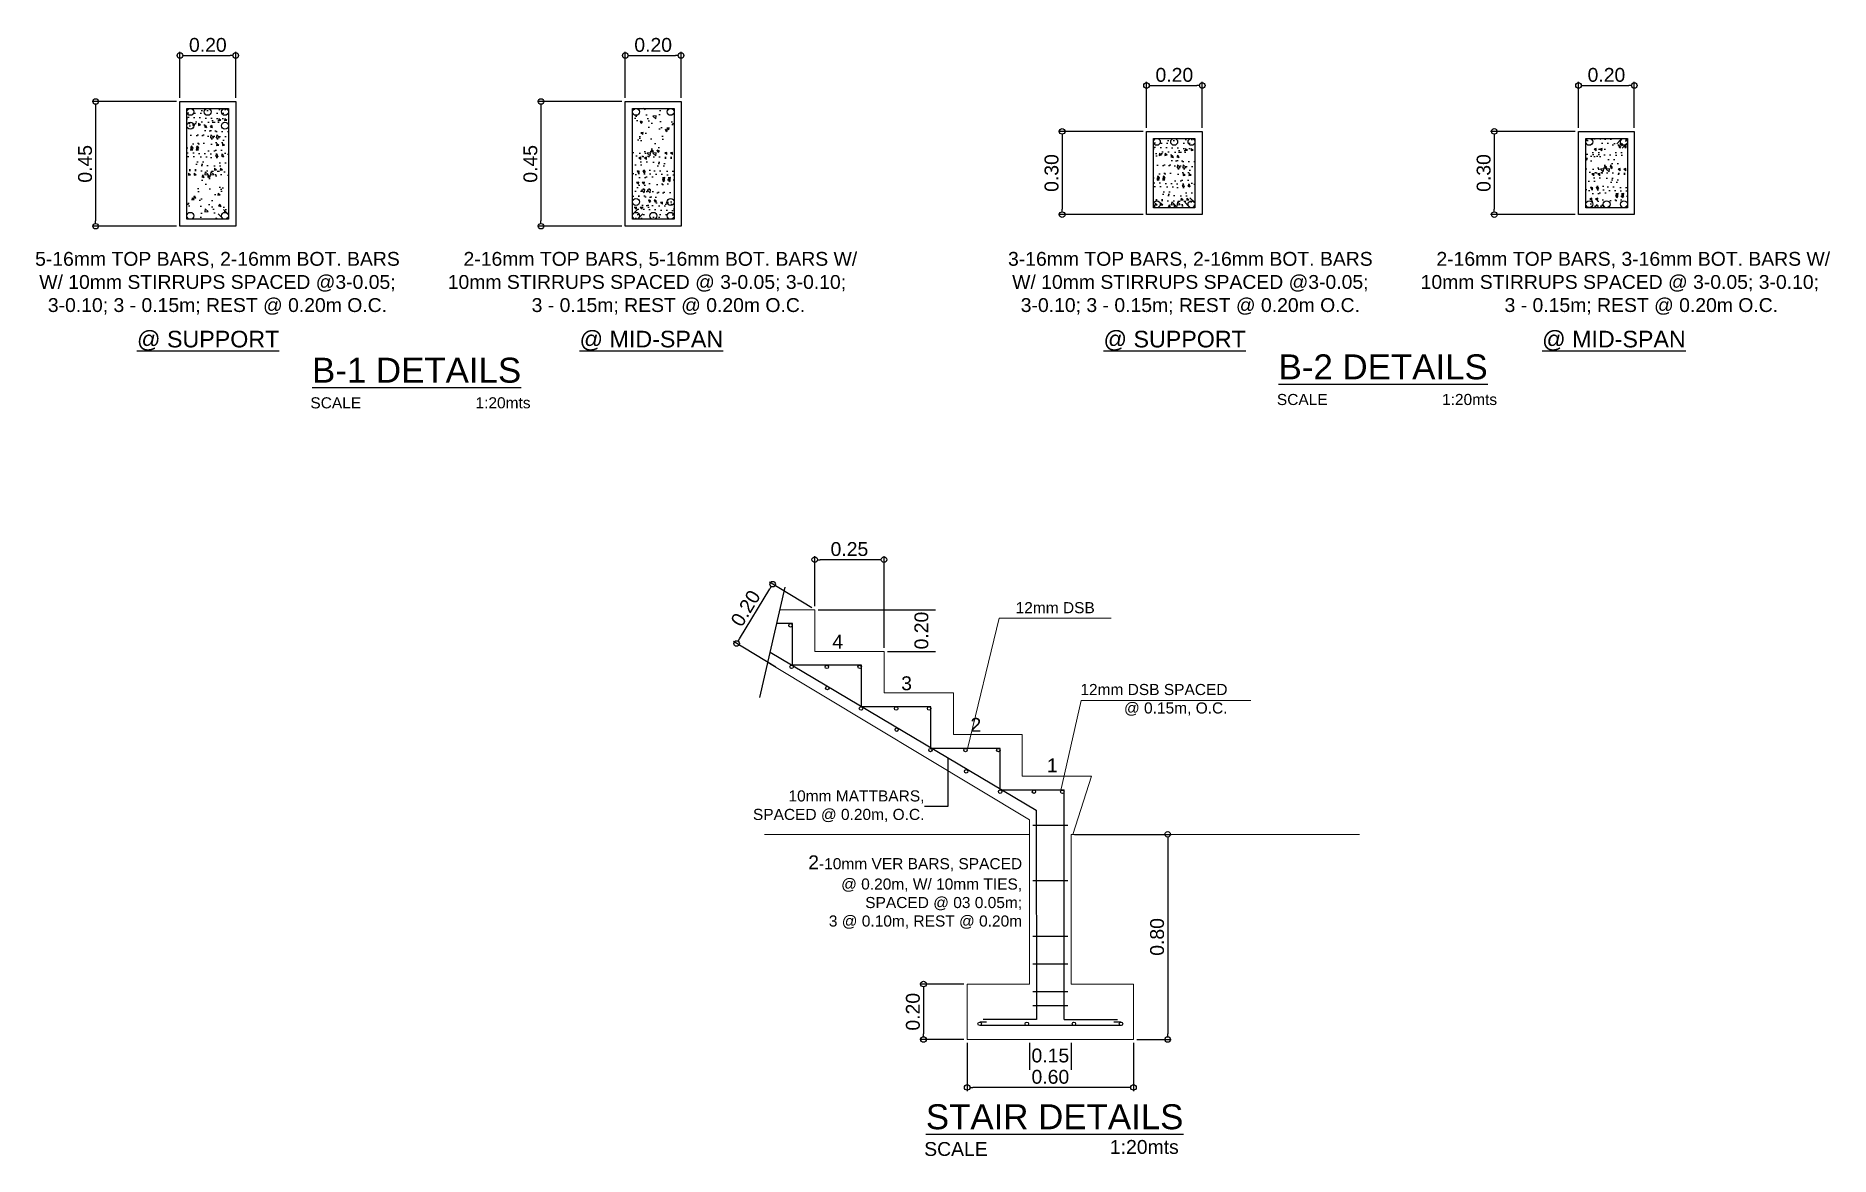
# Model space of a CAD drawing. Header units: inches. Extents: x -1369 to 1198, y -366 to 1398.
# Drawn here: x 185.24 to 191.71, y -179.51 to -175.47 of the extents above; entities that cross this region are included whole.
import ezdxf

# ---------------------------------------------------------------- set-up
doc = ezdxf.new("R2010")
doc.units = ezdxf.units.IN
doc.header["$MEASUREMENT"] = 0
doc.layers.add('dim', color=8, linetype='Continuous')
doc.styles.get("Standard").update_dxf_attribs({"font": 'arial.ttf'})
doc.dimstyles.new('20', dxfattribs={"dimtxt": 0.05, "dimasz": 0.02, "dimexe": 0.013, "dimexo": 0.0125, "dimgap": 0.0125, "dimtad": 1, "dimzin": 0, "dimdsep": 46, "dimtxsty": 'Standard', "dimblk": 'DOTBLANK', "dimcen": 0.09, "dimclrd": 256, "dimclre": 256, "dimadec": 0, "dimazin": 0, "dimtfac": 1, "dimtix": 1, "dimtofl": 0, "dimtmove": 0, "dimatfit": 3, "dimfxl": 1, "dimtolj": 1, "dimtzin": 0, "dimlwd": -1, "dimlwe": -1, "dimarcsym": 0})

msp = doc.modelspace()

# ---------------------------------------------------------------- texts
at = {"color": 1}
for s, insert, char_height, width, attachment_point in [('\\pxqc;{\\C7;5-16mm TOP BARS, 2-16mm BOT. BARS W/ 10mm STIRRUPS SPACED @3-0.05; 3-0.10; 3 - 0.15m; REST @ 0.20m O.C.}', (185.2013, -176.2465), 0.05, 1.379383, 1), ('\\pxqc;{\\C7;2-16mm TOP BARS, 5-16mm BOT. BARS W/ 10mm STIRRUPS SPACED @ 3-0.05; 3-0.10;          3 - 0.15m; REST @ 0.20m O.C.}', (186.7138, -176.2465), 0.05, 1.550173, 1), ('\\pxqc;{\\C7;3-16mm TOP BARS, 2-16mm BOT. BARS W/ 10mm STIRRUPS SPACED @3-0.05; 3-0.10; 3 - 0.15m; REST @ 0.20m O.C.}', (188.7112, -176.2465), 0.05, 1.379383, 1), ('\\pxqc;{\\C7;2-16mm TOP BARS, 3-16mm BOT. BARS W/ 10mm STIRRUPS SPACED @ 3-0.05; 3-0.10;          3 - 0.15m; REST @ 0.20m O.C.}', (190.2237, -176.2465), 0.05, 1.550173, 1), ('{\\C7;12mm DSB }', (189.0562, -177.5097), 0.04, 0.405573, 3), ('{\\C7;12mm DSB SPACED \\P@ 0.15m, O.C.}', (189.535, -177.8048), 0.04, 0.642249, 3), ('{\\C7;10mm MATTBARS, \\PSPACED @ 0.20m, O.C.}', (188.4416, -178.246), 0.04, 0.84546, 6), ('{\\C7;2\\H0.8x;-10mm VER BARS, SPACED \\P@ 0.20m, W/ 10mm TIES, \\PSPACED @ 03 0.05m; \\P3 @ 0.10m, REST @ 0.20m}', (188.794, -178.5555), 0.05, 0.84546, 6)]:
    msp.add_mtext(s, dxfattribs=dict(at, insert=insert, char_height=char_height, width=width, attachment_point=attachment_point))
for s, insert, char_height, width, attachment_point in [('{\\L@ SUPPORT}', (185.6006, -176.5309), 0.06, 0.959814, 1), ('{\\L@ MID-SPAN}', (187.1973, -176.5309), 0.06, 0.959814, 1), ('{\\L@ SUPPORT}', (189.0875, -176.5309), 0.06, 0.959814, 1), ('{\\L@ MID-SPAN}', (190.6699, -176.5309), 0.06, 0.959814, 1), ('{\\LB-1 DETAILS}', (186.2323, -176.628), 0.09, 1.201411, 1), ('{\\LB-2 DETAILS}', (189.7192, -176.616), 0.09, 1.201411, 1), ('4', (188.1093, -177.6273), 0.05, 0.113781, 1), ('3', (188.3576, -177.7773), 0.05, 0.113781, 1), ('2', (188.6076, -177.9273), 0.05, 0.113781, 1), ('1', (188.8835, -178.0734), 0.05, 0.740333, 1), ('\\pxql;{\\LSTAIR DETAILS}', (189.6936, -179.3209), 0.09, 1.246928, 3), ('SCALE', (188.6698, -179.4571), 0.05, 0.740333, 3), ('1:20mts', (189.3591, -179.4497), 0.05, 0.740333, 3)]:
    msp.add_mtext(s, dxfattribs=dict(insert=insert, char_height=char_height, width=width, attachment_point=attachment_point))
at = {"color": 7, "char_height": 0.04, "attachment_point": 1}
for insert in [(186.2262, -176.7708), (189.7131, -176.7588)]:
    msp.add_mtext('SCALE', dxfattribs=dict(at, insert=insert))
at = {"color": 7, "char_height": 0.04, "width": 0.263977, "attachment_point": 1}
for insert in [(186.8219, -176.7707), (190.3088, -176.7587)]:
    msp.add_mtext('1:20mts', dxfattribs=dict(at, insert=insert))

# ---------------------------------------------------------------- blocks, each defined once
blk = doc.blocks.new('_DotBlank')
at = {"color": 0, "linetype": 'ByBlock', "lineweight": -2}
blk.add_line((-0.5, 0), (-1, 0), dxfattribs=at)
blk.add_circle((0, 0), 0.5, dxfattribs=at)
blk = doc.blocks.new('*D733')
at = {"layer": 'Defpoints', "color": 0, "transparency": 16777216}
for p in [(188.9709, -178.3472), (189.1959, -179.0872), (189.3191, -179.0872)]:
    blk.add_point(p, dxfattribs=at)
at = {"layer": 'dim', "transparency": 16777216}
for p, q in [((188.9834, -178.3472), (189.3321, -178.3472)), ((189.3191, -178.3672), (189.3191, -179.0672)), ((189.2084, -179.0872), (189.3321, -179.0872))]:
    blk.add_line(p, q, dxfattribs=at)
at = {"layer": 'dim', "transparency": 16777216, "xscale": 0.02, "yscale": 0.02, "zscale": 0.02}
for p, rotation in [((189.3191, -178.3472), 90), ((189.3191, -179.0872), 270)]:
    blk.add_blockref('_DotBlank', p, dxfattribs=dict(at, rotation=rotation))
at = {"layer": 'dim', "color": 0, "transparency": 16777216, "insert": (189.2811, -178.7172), "char_height": 0.05, "attachment_point": 5, "rotation": 90}
blk.add_mtext('\\A1;0.80', dxfattribs=at)
blk = doc.blocks.new('*D716')
at = {"layer": 'Defpoints', "color": 0, "transparency": 16777216}
for p in [(188.5959, -179.0872), (189.1959, -179.0872), (188.5959, -179.2601)]:
    blk.add_point(p, dxfattribs=at)
at = {"layer": 'dim', "transparency": 16777216}
for p, q in [((188.5959, -179.0997), (188.5959, -179.2731)), ((189.1959, -179.0997), (189.1959, -179.2731)), ((189.1759, -179.2601), (188.6159, -179.2601))]:
    blk.add_line(p, q, dxfattribs=at)
at = {"layer": 'dim', "transparency": 16777216, "xscale": 0.02, "yscale": 0.02, "zscale": 0.02, "rotation": 180}
blk.add_blockref('_DotBlank', (188.5959, -179.2601), dxfattribs=at)
at = {"layer": 'dim', "transparency": 16777216, "xscale": 0.02, "yscale": 0.02, "zscale": 0.02}
blk.add_blockref('_DotBlank', (189.1959, -179.2601), dxfattribs=at)
at = {"layer": 'dim', "color": 0, "transparency": 16777216, "insert": (188.8959, -179.2221), "char_height": 0.05, "attachment_point": 5}
blk.add_mtext('\\A1;0.60', dxfattribs=at)
blk = doc.blocks.new('*D717')
at = {"layer": 'Defpoints', "color": 0, "transparency": 16777216}
for p in [(188.8208, -179.0872), (188.9709, -179.0872), (188.8208, -179.1832)]:
    blk.add_point(p, dxfattribs=at)
at = {"layer": 'dim', "transparency": 16777216}
for p, q in [((188.8208, -179.0997), (188.8208, -179.1962)), ((188.9709, -179.0997), (188.9709, -179.1962))]:
    blk.add_line(p, q, dxfattribs=at)
at = {"layer": 'dim', "color": 0, "transparency": 16777216, "insert": (188.8958, -179.1452), "char_height": 0.05, "attachment_point": 5}
blk.add_mtext('\\A1;0.15', dxfattribs=at)
blk = doc.blocks.new('*D718')
at = {"layer": 'Defpoints', "color": 0, "transparency": 16777216}
for p in [(188.0459, -177.5372), (188.4689, -177.5372), (188.2959, -177.6872)]:
    blk.add_point(p, dxfattribs=at)
at = {"layer": 'dim', "transparency": 16777216}
for p, q in [((188.0584, -177.5372), (188.4819, -177.5372)), ((188.3084, -177.6872), (188.4819, -177.6872))]:
    blk.add_line(p, q, dxfattribs=at)
at = {"layer": 'dim', "color": 0, "transparency": 16777216, "insert": (188.4309, -177.6122), "char_height": 0.05, "attachment_point": 5, "rotation": 90}
blk.add_mtext('\\A1;0.20', dxfattribs=at)
blk = doc.blocks.new('*D719')
at = {"layer": 'Defpoints', "color": 0, "transparency": 16777216}
for p in [(188.0459, -177.3565), (188.0459, -177.5372), (188.2959, -177.6872)]:
    blk.add_point(p, dxfattribs=at)
at = {"layer": 'dim', "transparency": 16777216}
for p, q in [((188.0459, -177.5247), (188.0459, -177.3435)), ((188.2759, -177.3565), (188.0659, -177.3565)), ((188.2959, -177.6747), (188.2959, -177.3435))]:
    blk.add_line(p, q, dxfattribs=at)
at = {"layer": 'dim', "transparency": 16777216, "xscale": 0.02, "yscale": 0.02, "zscale": 0.02, "rotation": 180}
blk.add_blockref('_DotBlank', (188.0459, -177.3565), dxfattribs=at)
at = {"layer": 'dim', "transparency": 16777216, "xscale": 0.02, "yscale": 0.02, "zscale": 0.02}
blk.add_blockref('_DotBlank', (188.2959, -177.3565), dxfattribs=at)
at = {"layer": 'dim', "color": 0, "transparency": 16777216, "insert": (188.1709, -177.3185), "char_height": 0.05, "attachment_point": 5}
blk.add_mtext('\\A1;0.25', dxfattribs=at)
blk = doc.blocks.new('*D735')
at = {"layer": 'Defpoints', "color": 0, "transparency": 16777216}
for p in [(187.8941, -177.4447), (188.0459, -177.5372), (187.9156, -177.7512)]:
    blk.add_point(p, dxfattribs=at)
at = {"layer": 'dim', "transparency": 16777216}
for p, q in [((187.7742, -177.6416), (187.8837, -177.4618)), ((188.0352, -177.5307), (187.883, -177.4379)), ((187.9049, -177.7446), (187.7527, -177.6519))]:
    blk.add_line(p, q, dxfattribs=at)
at = {"layer": 'dim', "transparency": 16777216, "xscale": 0.02, "yscale": 0.02, "zscale": 0.02}
for p, rotation in [((187.8941, -177.4447), 58.65479586732065), ((187.7638, -177.6587), 238.6547958673206)]:
    blk.add_blockref('_DotBlank', p, dxfattribs=dict(at, rotation=rotation))
at = {"layer": 'dim', "color": 0, "transparency": 16777216, "insert": (187.7964, -177.5319), "char_height": 0.05, "attachment_point": 5, "rotation": 58.6548}
blk.add_mtext('\\A1;0.20', dxfattribs=at)
blk = doc.blocks.new('*D732')
at = {"layer": 'Defpoints', "color": 0, "transparency": 16777216}
for p in [(188.5957, -178.8872), (188.4382, -179.0872), (188.5957, -179.0872)]:
    blk.add_point(p, dxfattribs=at)
at = {"layer": 'dim', "transparency": 16777216}
for p, q in [((188.5832, -178.8872), (188.4252, -178.8872)), ((188.4382, -178.9072), (188.4382, -179.0672)), ((188.5832, -179.0872), (188.4252, -179.0872))]:
    blk.add_line(p, q, dxfattribs=at)
at = {"layer": 'dim', "transparency": 16777216, "xscale": 0.02, "yscale": 0.02, "zscale": 0.02}
for p, rotation in [((188.4382, -178.8872), 90), ((188.4382, -179.0872), 270)]:
    blk.add_blockref('_DotBlank', p, dxfattribs=dict(at, rotation=rotation))
at = {"layer": 'dim', "color": 0, "transparency": 16777216, "insert": (188.4001, -178.9872), "char_height": 0.05, "attachment_point": 5, "rotation": 90}
blk.add_mtext('\\A1;0.20', dxfattribs=at)
blk = doc.blocks.new('*D724')
at = {"layer": 'Defpoints', "color": 0, "transparency": 16777216}
for p in [(185.9569, -175.5381), (185.7557, -175.7038), (185.9569, -175.7038)]:
    blk.add_point(p, dxfattribs=at)
at = {"layer": 'dim', "transparency": 16777216}
for p, q in [((185.7557, -175.6913), (185.7557, -175.5251)), ((185.7757, -175.5381), (185.9369, -175.5381)), ((185.9569, -175.6913), (185.9569, -175.5251))]:
    blk.add_line(p, q, dxfattribs=at)
at = {"layer": 'dim', "transparency": 16777216, "xscale": 0.02, "yscale": 0.02, "zscale": 0.02, "rotation": 180}
blk.add_blockref('_DotBlank', (185.7557, -175.5381), dxfattribs=at)
at = {"layer": 'dim', "transparency": 16777216, "xscale": 0.02, "yscale": 0.02, "zscale": 0.02}
blk.add_blockref('_DotBlank', (185.9569, -175.5381), dxfattribs=at)
at = {"layer": 'dim', "color": 0, "transparency": 16777216, "insert": (185.8563, -175.5001), "char_height": 0.05, "attachment_point": 5}
blk.add_mtext('\\A1;0.20', dxfattribs=at)
blk = doc.blocks.new('*D725')
at = {"layer": 'Defpoints', "color": 0, "transparency": 16777216}
for p in [(185.7557, -175.7038), (185.4516, -176.1538), (185.7557, -176.1538)]:
    blk.add_point(p, dxfattribs=at)
at = {"layer": 'dim', "transparency": 16777216}
for p, q in [((185.7432, -175.7038), (185.4386, -175.7038)), ((185.4516, -175.7238), (185.4516, -176.1338)), ((185.7432, -176.1538), (185.4386, -176.1538))]:
    blk.add_line(p, q, dxfattribs=at)
at = {"layer": 'dim', "transparency": 16777216, "xscale": 0.02, "yscale": 0.02, "zscale": 0.02}
for p, rotation in [((185.4516, -175.7038), 90), ((185.4516, -176.1538), 270)]:
    blk.add_blockref('_DotBlank', p, dxfattribs=dict(at, rotation=rotation))
at = {"layer": 'dim', "color": 0, "transparency": 16777216, "insert": (185.4135, -175.9288), "char_height": 0.05, "attachment_point": 5, "rotation": 90}
blk.add_mtext('\\A1;0.45', dxfattribs=at)
blk = doc.blocks.new('*D728')
at = {"layer": 'Defpoints', "color": 0, "transparency": 16777216}
for p in [(189.4438, -175.6463), (189.2426, -175.8119), (189.4438, -175.8119)]:
    blk.add_point(p, dxfattribs=at)
at = {"layer": 'dim', "transparency": 16777216}
for p, q in [((189.2426, -175.7994), (189.2426, -175.6333)), ((189.2626, -175.6463), (189.4238, -175.6463)), ((189.4438, -175.7994), (189.4438, -175.6333))]:
    blk.add_line(p, q, dxfattribs=at)
at = {"layer": 'dim', "transparency": 16777216, "xscale": 0.02, "yscale": 0.02, "zscale": 0.02, "rotation": 180}
blk.add_blockref('_DotBlank', (189.2426, -175.6463), dxfattribs=at)
at = {"layer": 'dim', "transparency": 16777216, "xscale": 0.02, "yscale": 0.02, "zscale": 0.02}
blk.add_blockref('_DotBlank', (189.4438, -175.6463), dxfattribs=at)
at = {"layer": 'dim', "color": 0, "transparency": 16777216, "insert": (189.3432, -175.6082), "char_height": 0.05, "attachment_point": 5}
blk.add_mtext('\\A1;0.20', dxfattribs=at)
blk = doc.blocks.new('*D729')
at = {"layer": 'Defpoints', "color": 0, "transparency": 16777216}
for p in [(189.2426, -175.8119), (188.9385, -176.1119), (189.2426, -176.1119)]:
    blk.add_point(p, dxfattribs=at)
at = {"layer": 'dim', "transparency": 16777216}
for p, q in [((189.2301, -175.8119), (188.9255, -175.8119)), ((188.9385, -175.8319), (188.9385, -176.0919)), ((189.2301, -176.1119), (188.9255, -176.1119))]:
    blk.add_line(p, q, dxfattribs=at)
at = {"layer": 'dim', "transparency": 16777216, "xscale": 0.02, "yscale": 0.02, "zscale": 0.02}
for p, rotation in [((188.9385, -175.8119), 90), ((188.9385, -176.1119), 270)]:
    blk.add_blockref('_DotBlank', p, dxfattribs=dict(at, rotation=rotation))
at = {"layer": 'dim', "color": 0, "transparency": 16777216, "insert": (188.9004, -175.9619), "char_height": 0.05, "attachment_point": 5, "rotation": 90}
blk.add_mtext('\\A1;0.30', dxfattribs=at)
blk = doc.blocks.new('*D730')
at = {"layer": 'Defpoints', "color": 0, "transparency": 16777216}
for p in [(191.0026, -175.6463), (190.8014, -175.8119), (191.0026, -175.8119)]:
    blk.add_point(p, dxfattribs=at)
at = {"layer": 'dim', "transparency": 16777216}
for p, q in [((190.8014, -175.7994), (190.8014, -175.6333)), ((190.8214, -175.6463), (190.9826, -175.6463)), ((191.0026, -175.7994), (191.0026, -175.6333))]:
    blk.add_line(p, q, dxfattribs=at)
at = {"layer": 'dim', "transparency": 16777216, "xscale": 0.02, "yscale": 0.02, "zscale": 0.02, "rotation": 180}
blk.add_blockref('_DotBlank', (190.8014, -175.6463), dxfattribs=at)
at = {"layer": 'dim', "transparency": 16777216, "xscale": 0.02, "yscale": 0.02, "zscale": 0.02}
blk.add_blockref('_DotBlank', (191.0026, -175.6463), dxfattribs=at)
at = {"layer": 'dim', "color": 0, "transparency": 16777216, "insert": (190.902, -175.6082), "char_height": 0.05, "attachment_point": 5}
blk.add_mtext('\\A1;0.20', dxfattribs=at)
blk = doc.blocks.new('*D731')
at = {"layer": 'Defpoints', "color": 0, "transparency": 16777216}
for p in [(190.8014, -175.8119), (190.4973, -176.1119), (190.8014, -176.1119)]:
    blk.add_point(p, dxfattribs=at)
at = {"layer": 'dim', "transparency": 16777216}
for p, q in [((190.7889, -175.8119), (190.4843, -175.8119)), ((190.4973, -175.8319), (190.4973, -176.0919)), ((190.7889, -176.1119), (190.4843, -176.1119))]:
    blk.add_line(p, q, dxfattribs=at)
at = {"layer": 'dim', "transparency": 16777216, "xscale": 0.02, "yscale": 0.02, "zscale": 0.02}
for p, rotation in [((190.4973, -175.8119), 90), ((190.4973, -176.1119), 270)]:
    blk.add_blockref('_DotBlank', p, dxfattribs=dict(at, rotation=rotation))
at = {"layer": 'dim', "color": 0, "transparency": 16777216, "insert": (190.4592, -175.9619), "char_height": 0.05, "attachment_point": 5, "rotation": 90}
blk.add_mtext('\\A1;0.30', dxfattribs=at)
blk = doc.blocks.new('*D742')
at = {"layer": 'Defpoints', "color": 0, "transparency": 16777216}
for p in [(187.5635, -175.5381), (187.3623, -175.7038), (187.5635, -175.7038)]:
    blk.add_point(p, dxfattribs=at)
at = {"layer": 'dim', "transparency": 16777216}
for p, q in [((187.3623, -175.6913), (187.3623, -175.5251)), ((187.3823, -175.5381), (187.5435, -175.5381)), ((187.5635, -175.6913), (187.5635, -175.5251))]:
    blk.add_line(p, q, dxfattribs=at)
at = {"layer": 'dim', "transparency": 16777216, "xscale": 0.02, "yscale": 0.02, "zscale": 0.02, "rotation": 180}
blk.add_blockref('_DotBlank', (187.3623, -175.5381), dxfattribs=at)
at = {"layer": 'dim', "transparency": 16777216, "xscale": 0.02, "yscale": 0.02, "zscale": 0.02}
blk.add_blockref('_DotBlank', (187.5635, -175.5381), dxfattribs=at)
at = {"layer": 'dim', "color": 0, "transparency": 16777216, "insert": (187.4629, -175.5001), "char_height": 0.05, "attachment_point": 5}
blk.add_mtext('\\A1;0.20', dxfattribs=at)
blk = doc.blocks.new('*D743')
at = {"layer": 'Defpoints', "color": 0, "transparency": 16777216}
for p in [(187.3623, -175.7038), (187.0582, -176.1538), (187.3623, -176.1538)]:
    blk.add_point(p, dxfattribs=at)
at = {"layer": 'dim', "transparency": 16777216}
for p, q in [((187.3498, -175.7038), (187.0452, -175.7038)), ((187.0582, -175.7238), (187.0582, -176.1338)), ((187.3498, -176.1538), (187.0452, -176.1538))]:
    blk.add_line(p, q, dxfattribs=at)
at = {"layer": 'dim', "transparency": 16777216, "xscale": 0.02, "yscale": 0.02, "zscale": 0.02}
for p, rotation in [((187.0582, -175.7038), 90), ((187.0582, -176.1538), 270)]:
    blk.add_blockref('_DotBlank', p, dxfattribs=dict(at, rotation=rotation))
at = {"layer": 'dim', "color": 0, "transparency": 16777216, "insert": (187.0201, -175.9288), "char_height": 0.05, "attachment_point": 5, "rotation": 90}
blk.add_mtext('\\A1;0.45', dxfattribs=at)

# ---------------------------------------------------------------- dimensions: what is measured, and where the dimension line sits
at = {"layer": 'dim', "color": 0}
for base, p1, p2, picture, middle in [((185.9569, -175.5381), (185.7557, -175.7038), (185.9569, -175.7038), '*D724', (185.8563, -175.5001)), ((187.5635, -175.5381), (187.3623, -175.7038), (187.5635, -175.7038), '*D742', (187.4629, -175.5001)), ((189.4438, -175.6463), (189.2426, -175.8119), (189.4438, -175.8119), '*D728', (189.3432, -175.6082)), ((191.0026, -175.6463), (190.8014, -175.8119), (191.0026, -175.8119), '*D730', (190.902, -175.6082))]:
    dim = msp.add_linear_dim(base=base, p1=p1, p2=p2, dimstyle='20', dxfattribs=at)
    dim.commit()
    dim.dimension.update_dxf_attribs({"geometry": picture, "text_midpoint": middle})
for base, p1, p2, angle, picture, middle in [((185.4516, -176.1538), (185.7557, -175.7038), (185.7557, -176.1538), 90, '*D725', (185.4135, -175.9288)), ((187.0582, -176.1538), (187.3623, -175.7038), (187.3623, -176.1538), 90, '*D743', (187.0201, -175.9288)), ((188.9385, -176.1119), (189.2426, -175.8119), (189.2426, -176.1119), 90, '*D729', (188.9004, -175.9619)), ((190.4973, -176.1119), (190.8014, -175.8119), (190.8014, -176.1119), 90, '*D731', (190.4592, -175.9619)), ((188.4382, -179.0872), (188.5957, -178.8872), (188.5957, -179.0872), 90, '*D732', (188.4001, -178.9872)), ((188.5959, -179.2601), (189.1959, -179.0872), (188.5959, -179.0872), 180, '*D716', (188.8959, -179.2221)), ((188.8208, -179.1832), (188.9709, -179.0872), (188.8208, -179.0872), 180, '*D717', (188.8958, -179.1452))]:
    dim = msp.add_linear_dim(base=base, p1=p1, p2=p2, angle=angle, dimstyle='20', dxfattribs=at)
    dim.commit()
    dim.dimension.update_dxf_attribs({"geometry": picture, "text_midpoint": middle})
for base, p1, p2, angle, text, picture, middle in [((188.0459, -177.3565), (188.2959, -177.6872), (188.0459, -177.5372), 180, '0.25', '*D719', (188.1709, -177.3185)), ((188.4689, -177.5372), (188.2959, -177.6872), (188.0459, -177.5372), 90, '0.20', '*D718', (188.4309, -177.6122)), ((189.3191, -179.0872), (188.9709, -178.3472), (189.1959, -179.0872), 90, '0.80', '*D733', (189.2811, -178.7172))]:
    dim = msp.add_linear_dim(base=base, p1=p1, p2=p2, angle=angle, text=text, dimstyle='20', dxfattribs=at)
    dim.commit()
    dim.dimension.update_dxf_attribs({"geometry": picture, "text_midpoint": middle})
dim = msp.add_aligned_dim(p1=(187.9156, -177.7512), p2=(188.0459, -177.5372), distance=0.1778, text='0.20', dimstyle='20', dxfattribs=at)
dim.commit()
dim.dimension.update_dxf_attribs({"geometry": '*D735', "text_midpoint": (187.7964, -177.5319)})

# ---------------------------------------------------------------- hatches: boundary and pattern name
h = msp.add_hatch()
h.set_pattern_fill('AR-CONC', color=8, scale=0.0125, angle=270, style=0)
h.set_pattern_definition([(320, (134.68845, -226.05279), (-0.00784402, -0.08965752), [0.009375, -0.103125]), (265, (134.68845, -226.05279), (0.09402402, 0.01734392), [0.0075, -0.0825]), (10.4514, (134.68779, -226.06026), (0.08617994, -0.07231367), [0.00796752, -0.08764276]), (316.1842, (134.71345, -226.05279), (-0.02068988, -0.13340513), [0.0140625, -0.1546875]), (6.6356, (134.71172, -226.0639), (0.12176473, -0.11683284), [0.01195129, -0.13146412]), (261.1842, (134.71345, -226.05279), (0.12176483, -0.11683274), [0.01125, -0.12375]), (291, (134.7072, -226.06529), (-0.05032736, -0.07461338), [0.009375, -0.103125]), (236, (134.7072, -226.06529), (0.09064376, -0.03041442), [0.0075, -0.0825]), (341.4514, (134.703, -226.07151), (0.04031631, -0.10502783), [0.00796752, -0.08764276]), (307.5, (134.688447, -226.052788), (0.041611732, -0.001519982), [0, -0.0815, 0, -0.08375, 0, -0.0828125]), (277.5, (134.688447, -226.05279), (0.049301464, -0.032883692), [0, -0.04775, 0, -0.079625, 0, -0.0315625]), (237.5, (134.688447, -226.024913), (-0.002819359, -0.066727805), [0, -0.03125, 0, -0.0975, 0, -0.129375]), (227.5, (134.68845, -226.012413), (0.012513123, -0.07289827), [0, -0.040625, 0, -0.06475, 0, -0.091875])])
h.paths.add_polyline_path([(185.7807, -175.9788), (185.9307, -175.9788), (185.9307, -175.7288), (185.7807, -175.7288)])
h = msp.add_hatch()
h.set_pattern_fill('AR-CONC', color=8, scale=0.0125, angle=270, style=0)
h.set_pattern_definition([(320, (134.70918, -226.05279), (-0.00784402, -0.08965752), [0.009375, -0.103125]), (265, (134.70918, -226.05279), (0.09402402, 0.01734392), [0.0075, -0.0825]), (10.4514, (134.70853, -226.06026), (0.08617994, -0.07231367), [0.00796752, -0.08764276]), (316.1842, (134.73418, -226.05279), (-0.02068988, -0.13340513), [0.0140625, -0.1546875]), (6.6356, (134.73246, -226.0639), (0.12176473, -0.11683284), [0.01195129, -0.13146412]), (261.1842, (134.73418, -226.05279), (0.12176483, -0.11683274), [0.01125, -0.12375]), (291, (134.72793, -226.06529), (-0.05032736, -0.07461338), [0.009375, -0.103125]), (236, (134.72793, -226.06529), (0.09064376, -0.03041442), [0.0075, -0.0825]), (341.4514, (134.72374, -226.07151), (0.04031631, -0.10502783), [0.00796752, -0.08764276]), (307.5, (134.709182, -226.052788), (0.041611732, -0.001519982), [0, -0.0815, 0, -0.08375, 0, -0.0828125]), (277.5, (134.70918, -226.05279), (0.049301464, -0.032883692), [0, -0.04775, 0, -0.079625, 0, -0.0315625]), (237.5, (134.709182, -226.024913), (-0.002819359, -0.066727805), [0, -0.03125, 0, -0.0975, 0, -0.129375]), (227.5, (134.70918, -226.012413), (0.012513123, -0.07289827), [0, -0.040625, 0, -0.06475, 0, -0.091875])])
h.paths.add_polyline_path([(185.7807, -176.1288), (185.9307, -176.1288), (185.9307, -175.7288), (185.7807, -175.7288)])
h = msp.add_hatch()
h.set_pattern_fill('AR-CONC', color=8, scale=0.0125, angle=450, style=0)
h.set_pattern_definition([(140, (238.61006, -125.80475), (0.00784402, 0.08965752), [0.009375, -0.103125]), (85, (238.61006, -125.80475), (-0.09402402, -0.01734392), [0.0075, -0.0825]), (190.4514, (238.61071, -125.79728), (-0.08617994, 0.07231367), [0.00796752, -0.08764276]), (136.1842, (238.58506, -125.80475), (0.02068988, 0.13340513), [0.0140625, -0.1546875]), (186.6356, (238.58678, -125.79363), (-0.12176473, 0.11683284), [0.01195129, -0.13146412]), (81.1842, (238.58506, -125.80475), (-0.12176483, 0.11683274), [0.01125, -0.12375]), (111, (238.59131, -125.79225), (0.05032736, 0.07461338), [0.009375, -0.103125]), (56, (238.59131, -125.79225), (-0.09064376, 0.03041442), [0.0075, -0.0825]), (161.4514, (238.5955, -125.78603), (-0.04031631, 0.10502783), [0.00796752, -0.08764276]), (127.5, (238.610057, -125.80475), (-0.041611732, 0.001519982), [0, -0.0815, 0, -0.08375, 0, -0.0828125]), (97.5, (238.610057, -125.80475), (-0.049301464, 0.032883692), [0, -0.04775, 0, -0.079625, 0, -0.0315625]), (57.5, (238.610057, -125.832626), (0.002819359, 0.066727805), [0, -0.03125, 0, -0.0975, 0, -0.129375]), (47.5, (238.610057, -125.845126), (-0.012513123, 0.07289827), [0, -0.040625, 0, -0.06475, 0, -0.091875])])
h.paths.add_polyline_path([(187.5385, -175.7288), (187.3885, -175.7288), (187.3885, -176.1288), (187.5385, -176.1288)])
h = msp.add_hatch()
h.set_pattern_fill('AR-CONC', color=8, scale=0.0125, angle=270, style=0)
h.set_pattern_definition([(320, (138.17534, -226.160926), (-0.00784402, -0.08965752), [0.009375, -0.103125]), (265, (138.17534, -226.16093), (0.09402402, 0.01734392), [0.0075, -0.0825]), (10.4514, (138.17469, -226.1684), (0.08617994, -0.07231367), [0.00796752, -0.08764276]), (316.1842, (138.20034, -226.16093), (-0.02068988, -0.13340513), [0.0140625, -0.1546875]), (6.6356, (138.19862, -226.17204), (0.12176473, -0.11683284), [0.01195129, -0.13146412]), (261.1842, (138.20034, -226.16093), (0.12176483, -0.11683274), [0.01125, -0.12375]), (291, (138.19409, -226.173426), (-0.05032736, -0.07461338), [0.009375, -0.103125]), (236, (138.19409, -226.17343), (0.09064376, -0.03041442), [0.0075, -0.0825]), (341.4514, (138.1899, -226.17964), (0.04031631, -0.10502783), [0.00796752, -0.08764276]), (307.5, (138.17534, -226.160926), (0.041611732, -0.001519982), [0, -0.0815, 0, -0.08375, 0, -0.0828125]), (277.5, (138.17534, -226.160926), (0.049301464, -0.032883692), [0, -0.04775, 0, -0.079625, 0, -0.0315625]), (237.5, (138.17534, -226.13305), (-0.002819359, -0.066727805), [0, -0.03125, 0, -0.0975, 0, -0.129375]), (227.5, (138.17534, -226.12055), (0.012513123, -0.07289827), [0, -0.040625, 0, -0.06475, 0, -0.091875])])
h.paths.add_polyline_path([(189.2676, -176.0869), (189.4176, -176.0869), (189.4176, -175.8369), (189.2676, -175.8369)])
h = msp.add_hatch()
h.set_pattern_fill('AR-CONC', color=8, scale=0.0125, angle=270, style=0)
h.set_pattern_definition([(320, (138.196075, -226.160926), (-0.00784402, -0.08965752), [0.009375, -0.103125]), (265, (138.196075, -226.16093), (0.09402402, 0.01734392), [0.0075, -0.0825]), (10.4514, (138.19542, -226.1684), (0.08617994, -0.07231367), [0.00796752, -0.08764276]), (316.1842, (138.22107, -226.16093), (-0.02068988, -0.13340513), [0.0140625, -0.1546875]), (6.6356, (138.21935, -226.17204), (0.12176473, -0.11683284), [0.01195129, -0.13146412]), (261.1842, (138.22107, -226.16093), (0.12176483, -0.11683274), [0.01125, -0.12375]), (291, (138.214825, -226.173426), (-0.05032736, -0.07461338), [0.009375, -0.103125]), (236, (138.214825, -226.17343), (0.09064376, -0.03041442), [0.0075, -0.0825]), (341.4514, (138.21063, -226.17964), (0.04031631, -0.10502783), [0.00796752, -0.08764276]), (307.5, (138.196075, -226.160926), (0.041611732, -0.001519982), [0, -0.0815, 0, -0.08375, 0, -0.0828125]), (277.5, (138.196075, -226.160926), (0.049301464, -0.032883692), [0, -0.04775, 0, -0.079625, 0, -0.0315625]), (237.5, (138.196075, -226.13305), (-0.002819359, -0.066727805), [0, -0.03125, 0, -0.0975, 0, -0.129375]), (227.5, (138.196075, -226.12055), (0.012513123, -0.07289827), [0, -0.040625, 0, -0.06475, 0, -0.091875])])
h.paths.add_polyline_path([(189.2676, -176.0869), (189.4176, -176.0869), (189.4176, -175.8369), (189.2676, -175.8369)])
h = msp.add_hatch()
h.set_pattern_fill('AR-CONC', color=8, scale=0.0125, angle=450, style=0)
h.set_pattern_definition([(140, (242.06988, -125.86289), (0.00784402, 0.08965752), [0.009375, -0.103125]), (85, (242.06988, -125.86289), (-0.09402402, -0.01734392), [0.0075, -0.0825]), (190.4514, (242.07054, -125.85542), (-0.08617994, 0.07231367), [0.00796752, -0.08764276]), (136.1842, (242.04488, -125.86289), (0.02068988, 0.13340513), [0.0140625, -0.1546875]), (186.6356, (242.04661, -125.85177), (-0.12176473, 0.11683284), [0.01195129, -0.13146412]), (81.1842, (242.04488, -125.86289), (-0.12176483, 0.11683274), [0.01125, -0.12375]), (111, (242.05113, -125.85039), (0.05032736, 0.07461338), [0.009375, -0.103125]), (56, (242.05113, -125.85039), (-0.09064376, 0.03041442), [0.0075, -0.0825]), (161.4514, (242.05533, -125.84417), (-0.04031631, 0.10502783), [0.00796752, -0.08764276]), (127.5, (242.069883, -125.86289), (-0.041611732, 0.001519982), [0, -0.0815, 0, -0.08375, 0, -0.0828125]), (97.5, (242.069883, -125.86289), (-0.049301464, 0.032883692), [0, -0.04775, 0, -0.079625, 0, -0.0315625]), (57.5, (242.069883, -125.890764), (0.002819359, 0.066727805), [0, -0.03125, 0, -0.0975, 0, -0.129375]), (47.5, (242.069883, -125.903264), (-0.012513123, 0.07289827), [0, -0.040625, 0, -0.06475, 0, -0.091875])])
h.paths.add_polyline_path([(190.8276, -176.0869), (190.9776, -176.0869), (190.9776, -175.8369), (190.8276, -175.8369)])
h = msp.add_hatch()
h.set_pattern_fill('AR-CONC', color=8, scale=0.0125, angle=450, style=0)
h.set_pattern_definition([(140, (242.04915, -125.86289), (0.00784402, 0.08965752), [0.009375, -0.103125]), (85, (242.04915, -125.86289), (-0.09402402, -0.01734392), [0.0075, -0.0825]), (190.4514, (242.0498, -125.85542), (-0.08617994, 0.07231367), [0.00796752, -0.08764276]), (136.1842, (242.02415, -125.86289), (0.02068988, 0.13340513), [0.0140625, -0.1546875]), (186.6356, (242.02587, -125.85177), (-0.12176473, 0.11683284), [0.01195129, -0.13146412]), (81.1842, (242.02415, -125.86289), (-0.12176483, 0.11683274), [0.01125, -0.12375]), (111, (242.0304, -125.85039), (0.05032736, 0.07461338), [0.009375, -0.103125]), (56, (242.0304, -125.85039), (-0.09064376, 0.03041442), [0.0075, -0.0825]), (161.4514, (242.03459, -125.84417), (-0.04031631, 0.10502783), [0.00796752, -0.08764276]), (127.5, (242.049148, -125.86289), (-0.041611732, 0.001519982), [0, -0.0815, 0, -0.08375, 0, -0.0828125]), (97.5, (242.04915, -125.86289), (-0.049301464, 0.032883692), [0, -0.04775, 0, -0.079625, 0, -0.0315625]), (57.5, (242.049148, -125.890764), (0.002819359, 0.066727805), [0, -0.03125, 0, -0.0975, 0, -0.129375]), (47.5, (242.04915, -125.903264), (-0.012513123, 0.07289827), [0, -0.040625, 0, -0.06475, 0, -0.091875])])
h.paths.add_polyline_path([(190.8276, -176.0869), (190.9776, -176.0869), (190.9776, -175.8369), (190.8276, -175.8369)])
h = msp.add_hatch()
h.set_pattern_fill('AR-CONC', color=8, scale=0.0125, angle=450, style=0)
h.set_pattern_definition([(140, (238.63079, -125.80475), (0.00784402, 0.08965752), [0.009375, -0.103125]), (85, (238.63079, -125.80475), (-0.09402402, -0.01734392), [0.0075, -0.0825]), (190.4514, (238.631445, -125.79728), (-0.08617994, 0.07231367), [0.00796752, -0.08764276]), (136.1842, (238.60579, -125.80475), (0.02068988, 0.13340513), [0.0140625, -0.1546875]), (186.6356, (238.60752, -125.79363), (-0.12176473, 0.11683284), [0.01195129, -0.13146412]), (81.1842, (238.60579, -125.80475), (-0.12176483, 0.11683274), [0.01125, -0.12375]), (111, (238.61204, -125.79225), (0.05032736, 0.07461338), [0.009375, -0.103125]), (56, (238.61204, -125.79225), (-0.09064376, 0.03041442), [0.0075, -0.0825]), (161.4514, (238.616235, -125.78603), (-0.04031631, 0.10502783), [0.00796752, -0.08764276]), (127.5, (238.63079, -125.80475), (-0.041611732, 0.001519982), [0, -0.0815, 0, -0.08375, 0, -0.0828125]), (97.5, (238.63079, -125.80475), (-0.049301464, 0.032883692), [0, -0.04775, 0, -0.079625, 0, -0.0315625]), (57.5, (238.63079, -125.832626), (0.002819359, 0.066727805), [0, -0.03125, 0, -0.0975, 0, -0.129375]), (47.5, (238.63079, -125.845126), (-0.012513123, 0.07289827), [0, -0.040625, 0, -0.06475, 0, -0.091875])])
h.paths.add_polyline_path([(187.5385, -175.8788), (187.3885, -175.8788), (187.3885, -176.1288), (187.5385, -176.1288)])

# ---------------------------------------------------------------- linework, layer by layer
for p, q in [((187.9651, -177.5872), (187.9091, -177.5872)), ((187.9651, -177.7372), (187.9651, -177.5872)), ((188.2149, -177.7372), (187.9651, -177.7372)), ((188.2149, -177.8872), (188.2149, -177.7372)), ((188.4648, -177.8872), (188.2149, -177.8872)), ((188.4648, -178.0372), (188.4648, -177.8872)), ((188.7146, -178.0372), (188.4648, -178.0372)), ((188.7146, -178.1872), (188.7146, -178.0372)), ((188.7146, -178.1872), (188.9459, -178.1872)), ((188.8457, -179.0155), (188.654, -179.0155)), ((188.9459, -179.0155), (189.1376, -179.0155))]:
    msp.add_line(p, q)
at = {"color": 8, "lineweight": 9}
for p, q in [((188.7112, -177.5674), (189.115, -177.5674)), ((189.0065, -177.8645), (189.6186, -177.8645))]:
    msp.add_line(p, q, dxfattribs=at)
at = {"color": 7}
for p, q in [((188.9459, -179.0155), (188.9459, -178.1872)), ((188.9584, -178.3155), (188.8332, -178.3155)), ((188.9584, -178.5155), (188.8332, -178.5155)), ((188.9584, -178.7155), (188.8332, -178.7155)), ((188.9584, -178.8155), (188.8332, -178.8155)), ((188.9584, -178.8155), (188.8332, -178.8155)), ((188.9584, -178.9155), (188.8332, -178.9155)), ((188.9584, -178.9655), (188.8332, -178.9655))]:
    msp.add_line(p, q, dxfattribs=at)
at = {"color": 7, "lineweight": 20}
for p, q in [((188.8207, -178.3472), (187.865, -178.3472)), ((188.9709, -178.3472), (190.0109, -178.3472))]:
    msp.add_line(p, q, dxfattribs=at)
at = {"color": 1, "lineweight": 20}
for p, q in [((188.9709, -178.8872), (188.9709, -178.3472)), ((188.5959, -179.0872), (188.5959, -178.8872)), ((188.5959, -178.8872), (188.8207, -178.8872)), ((189.1959, -178.8872), (188.9709, -178.8872)), ((189.1959, -179.0872), (189.1959, -178.8872))]:
    msp.add_line(p, q, dxfattribs=at)
at = {"color": 1}
for points in [[(185.9569, -175.7038), (185.9569, -176.1538), (185.7557, -176.1538), (185.7557, -175.7038)], [(187.3623, -176.1538), (187.3623, -175.7038), (187.5635, -175.7038), (187.5635, -176.1538)], [(189.4438, -175.8119), (189.4438, -176.1119), (189.2426, -176.1119), (189.2426, -175.8119)], [(190.8014, -176.1119), (190.8014, -175.8119), (191.0026, -175.8119), (191.0026, -176.1119)]]:
    msp.add_lwpolyline(points, close=True, dxfattribs=at)
for points in [[(185.9307, -175.7288), (185.9307, -176.1288), (185.7807, -176.1288), (185.7807, -175.7288)], [(187.3885, -176.1288), (187.3885, -175.7288), (187.5385, -175.7288), (187.5385, -176.1288)], [(189.4176, -175.8369), (189.4176, -176.0869), (189.2676, -176.0869), (189.2676, -175.8369)], [(190.8276, -176.0869), (190.8276, -175.8369), (190.9776, -175.8369), (190.9776, -176.0869)]]:
    msp.add_lwpolyline(points, close=True)
for points in [[(190.9395, -175.8562), (190.9545, -175.8412)], [(190.9582, -175.8728), (190.9733, -175.8577)], [(189.3994, -176.0511), (189.4145, -176.0662)], [(185.8938, -176.1094), (185.9089, -176.1245)], [(185.9125, -176.0929), (185.9276, -176.108)], [(187.4067, -176.0929), (187.3916, -176.108)], [(187.4255, -176.1094), (187.4104, -176.1245)], [(189.3807, -176.0676), (189.3958, -176.0827)], [(187.8853, -177.69), (188.8452, -178.2597), (188.8456, -179.0155)]]:
    msp.add_lwpolyline(points)
at = {"linetype": 'Continuous'}
msp.add_lwpolyline([(187.8475, -177.8531), (187.9394, -177.4562)], dxfattribs=at)
at = {"color": 1, "lineweight": 20}
for points in [[(188.7943, -178.1372), (188.7943, -177.9872), (188.5459, -177.9872), (188.5459, -177.8372), (188.2959, -177.8372), (188.2959, -177.6872), (188.0459, -177.6872), (188.0459, -177.5372), (187.9206, -177.5372)], [(187.8765, -177.7277), (188.8207, -178.2946), (188.8207, -178.8872)], [(188.9766, -178.3472), (189.0443, -178.1372), (188.7943, -178.1372)], [(189.1959, -179.0872), (188.5959, -179.0872)]]:
    msp.add_lwpolyline(points, dxfattribs=at)
at = {"color": 8, "lineweight": 9}
for points in [[(188.7112, -177.5674), (188.5975, -178.0384)], [(189.0065, -177.8645), (188.9329, -178.1938)]]:
    msp.add_lwpolyline(points, dxfattribs=at)
at = {"color": 8}
msp.add_lwpolyline([(188.5262, -178.0704), (188.5262, -178.2471), (188.4416, -178.2471)], dxfattribs=at)
at = {"color": 7}
for points in [[(188.6659, -179.0247), (188.6409, -179.0247)], [(189.1509, -179.0372), (188.6409, -179.0372)], [(189.1501, -179.0247), (189.1251, -179.0247)]]:
    msp.add_lwpolyline(points, dxfattribs=at)
for centre, radius in [((185.7932, -175.7413), 0.0125), ((185.8557, -175.7413), 0.0125), ((185.9182, -175.7413), 0.0125), ((187.401, -175.7413), 0.0125), ((187.526, -175.7413), 0.0125), ((185.7932, -175.7913), 0.0125), ((185.9182, -175.7913), 0.0125), ((189.2801, -175.8494), 0.0125), ((189.3426, -175.8494), 0.0125), ((189.4051, -175.8494), 0.0125), ((190.8401, -175.8494), 0.0125), ((190.9651, -175.8494), 0.0125), ((187.401, -176.0663), 0.0125), ((187.526, -176.0663), 0.0125), ((189.2801, -176.0744), 0.0125), ((189.4051, -176.0744), 0.0125), ((190.8401, -176.0744), 0.0125), ((190.9026, -176.0744), 0.0125), ((190.9651, -176.0744), 0.0125), ((185.7932, -176.1163), 0.0125), ((185.9182, -176.1163), 0.0125), ((187.401, -176.1163), 0.0125), ((187.4635, -176.1163), 0.0125), ((187.526, -176.1163), 0.0125), ((187.9583, -177.5934), 0.00625), ((187.9625, -177.7432), 0.00625), ((188.0895, -177.7434), 0.00625), ((188.2081, -177.7434), 0.00625), ((188.0913, -177.8195), 0.00625), ((188.2129, -177.8932), 0.00625), ((188.3398, -177.8934), 0.00625), ((188.4585, -177.8934), 0.00625), ((188.3417, -177.9695), 0.00625), ((188.4632, -178.0434), 0.00625), ((188.5897, -178.0434), 0.00625), ((188.7083, -178.0434), 0.00625), ((188.592, -178.1198), 0.00625), ((188.7148, -178.1931), 0.00625), ((188.8365, -178.1934), 0.00625), ((188.9392, -178.1938), 0.00625), ((188.6409, -179.0309), 0.00625), ((188.8109, -179.0309), 0.00625), ((188.9809, -179.0309), 0.00625), ((189.1509, -179.0309), 0.00625)]:
    msp.add_circle(centre, radius)

msp.set_redraw_order([(e.dxf.handle, doc.entitydb.next_handle()) for e in msp.query("TEXT MTEXT ATTDEF DIMENSION ARC_DIMENSION")])  # texts and dimensions are drawn at this point

doc.saveas('drawing.dxf')
